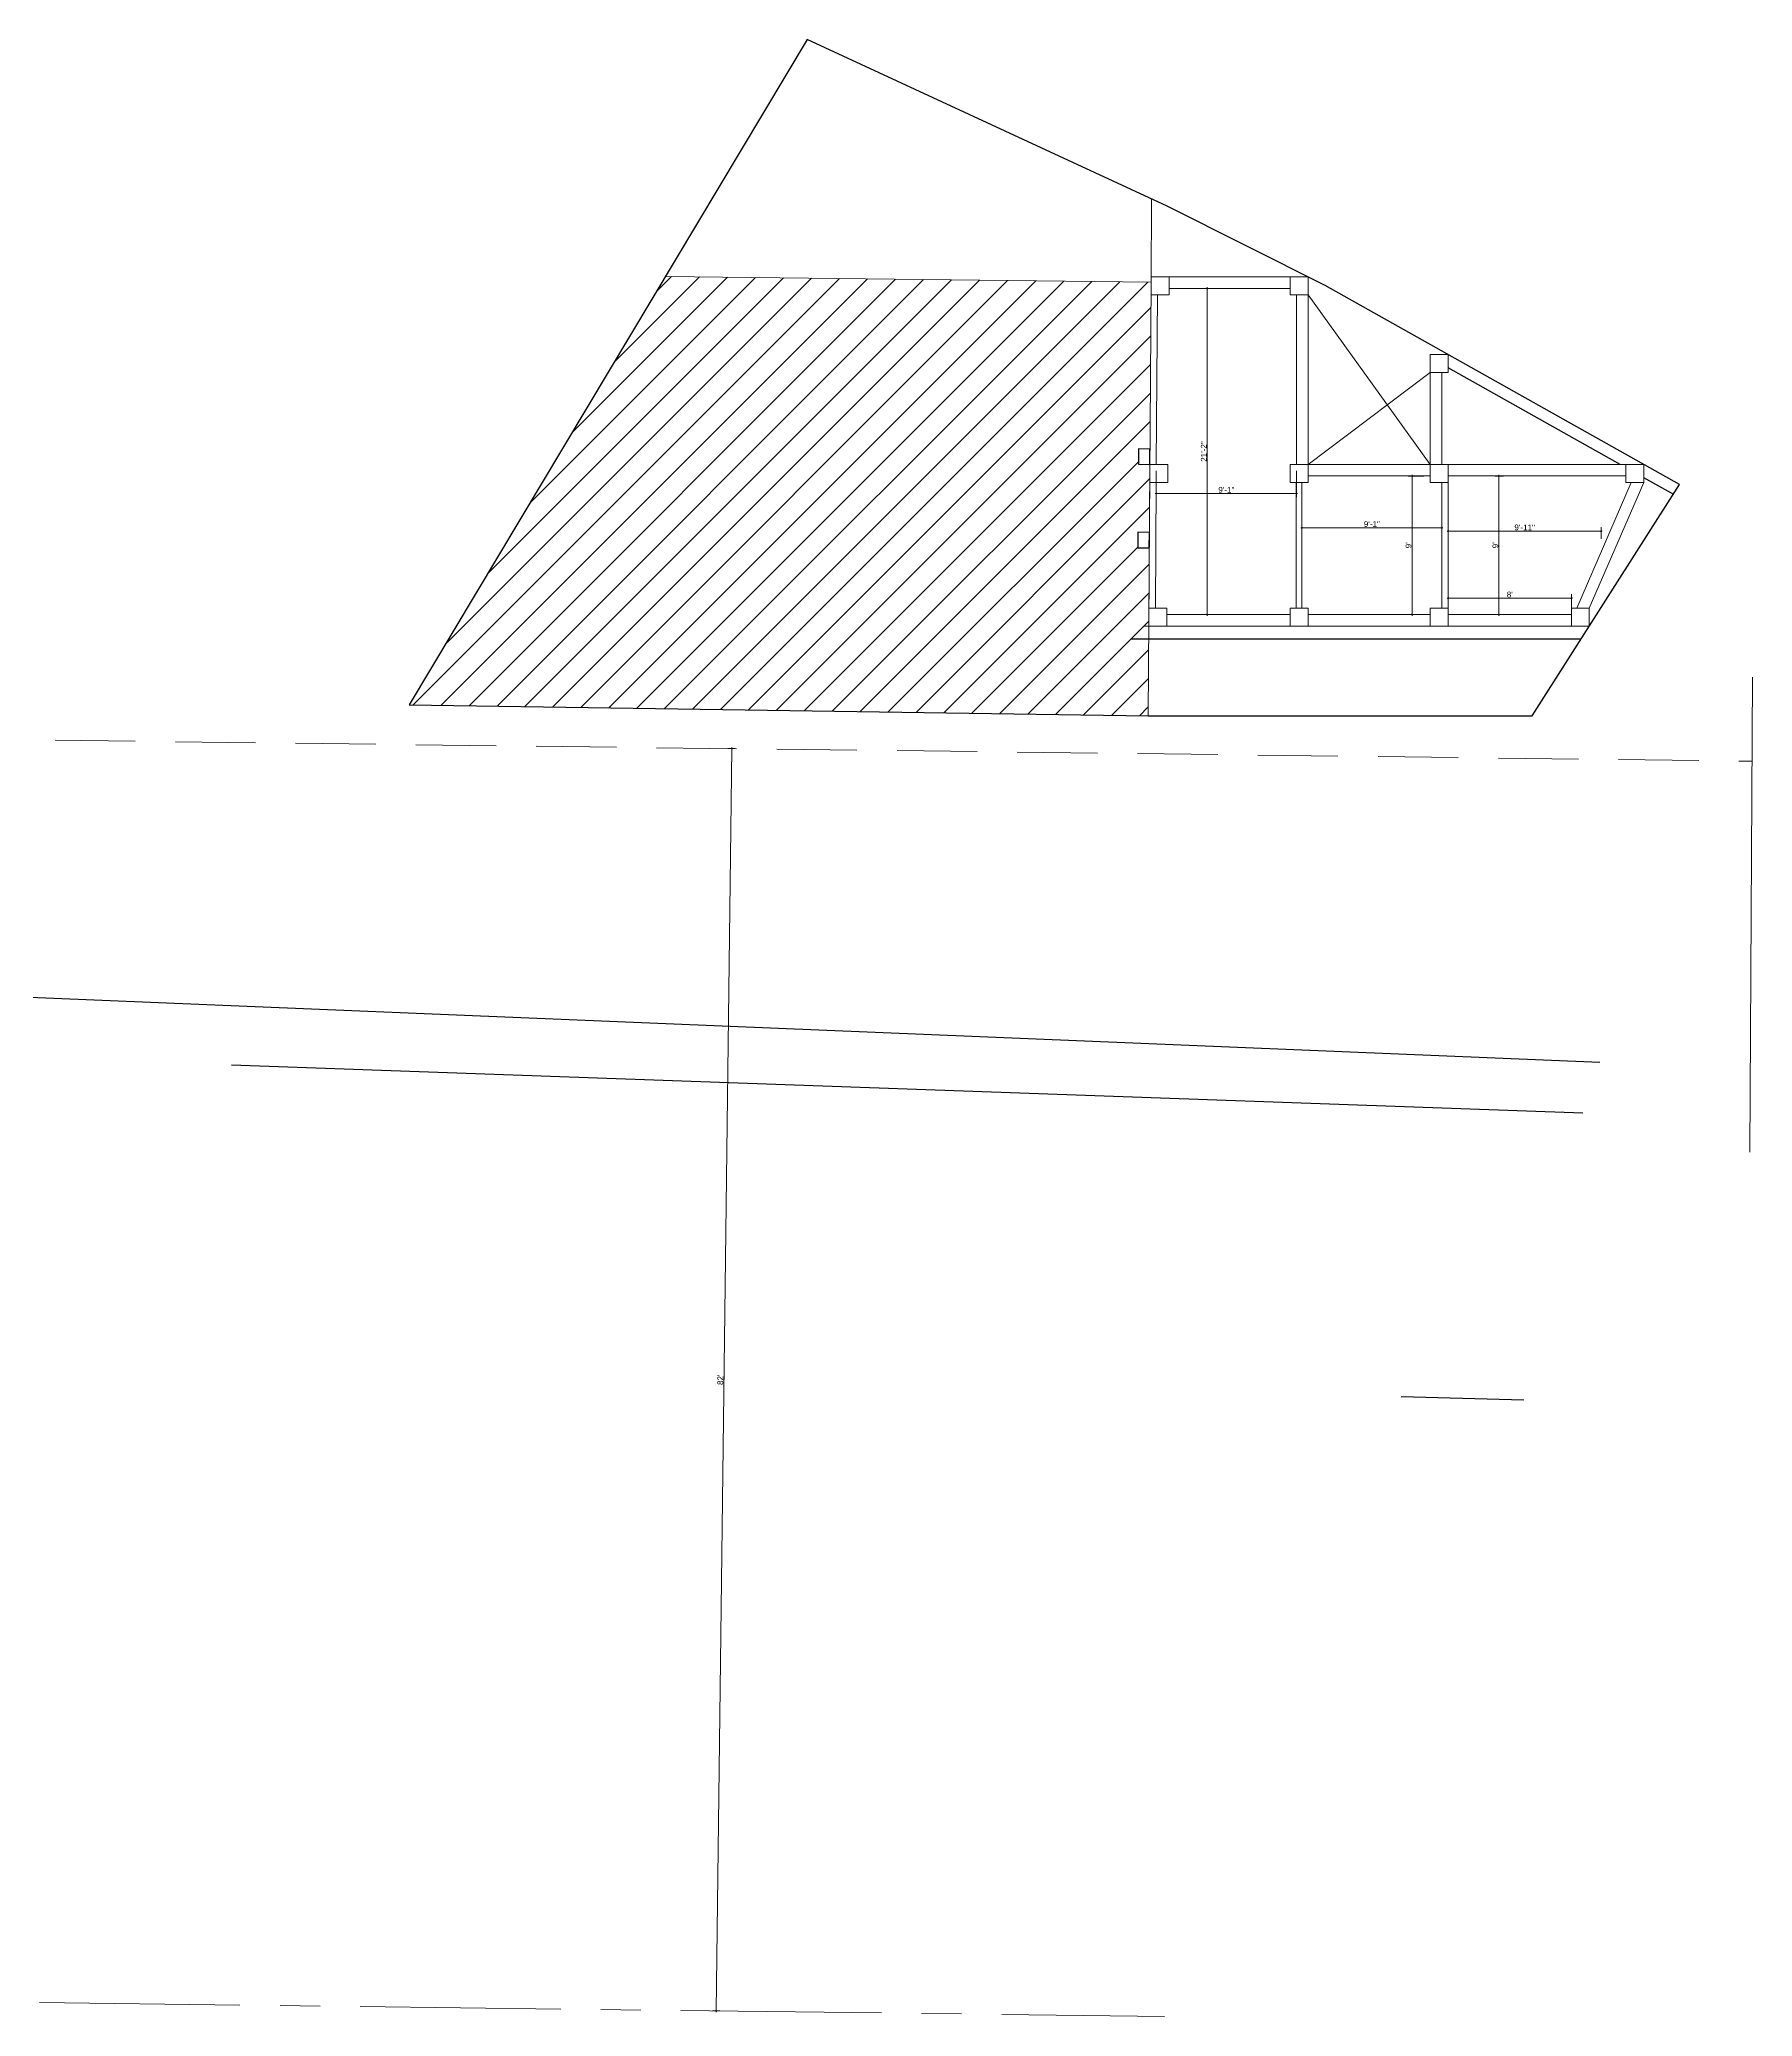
# Model space of a CAD drawing. Header units: inches. Extents: x 4069 to 91030, y -7803 to 12535.
# Drawn here: x 19292 to 20627, y 2957 to 4498 of the extents above; entities that cross this region are included whole.
import ezdxf

# ---------------------------------------------------------------- set-up
doc = ezdxf.new("R2010")
doc.units = ezdxf.units.IN
doc.header["$LTSCALE"] = 5
doc.header["$MEASUREMENT"] = 0
doc.linetypes.add('CENTER', pattern=[2, 1.25, -0.25, 0.25, -0.25])
doc.linetypes.add('DASHED2', pattern=[0.375, 0.25, -0.125])
doc.layers.add('A-WALL', color=7, linetype='Continuous', lineweight=9)
doc.layers.add('DOOR', color=62, linetype='Continuous', lineweight=0)
doc.layers.add('dim line', color=7, linetype='Continuous', lineweight=15, true_color=0xfab2b2)
doc.layers.add('WALL', color=7, linetype='Continuous')
doc.styles.get("Standard").update_dxf_attribs({"font": 'arial.ttf'})
doc.dimstyles.new('Standard$0', dxfattribs={"dimtxt": 6, "dimasz": 4, "dimexe": 3, "dimexo": 6, "dimgap": 3, "dimtad": 1, "dimdec": 1, "dimzin": 0, "dimdsep": 46, "dimlunit": 4, "dimtxsty": 'Standard', "dimcen": 0.09, "dimclrd": 6, "dimclre": 6, "dimclrt": 7, "dimadec": 0, "dimazin": 0, "dimtfac": 1, "dimtdec": 1, "dimtix": 1, "dimtofl": 0, "dimtmove": 1, "dimatfit": 3, "dimfxl": 1, "dimtolj": 1, "dimtzin": 0, "dimlwd": 18, "dimlwe": 18, "dimarcsym": 0})

# ---------------------------------------------------------------- blocks, each defined once
blk = doc.blocks.new('oblique')
at = {"color": 0, "lineweight": -2}
blk.add_line((0.25, 0.25), (-0.25, -0.25), dxfattribs=at)
at = {"layer": 'dim line', "lineweight": 9}
for p, q in [((-0.4375, 0), (0.4375, 0)), ((0, 0.4375), (0, -0.4375))]:
    blk.add_line(p, q, dxfattribs=at)
blk = doc.blocks.new('*D51')
at = {"layer": 'A-WALL', "color": 33, "lineweight": 0, "ltscale": 5, "transparency": 16777216}
blk.add_line((19819.8, 2961), (19831.9, 3944.9), dxfattribs=at)
at = {"layer": 'A-WALL', "color": 47, "lineweight": 0, "ltscale": 5, "transparency": 16777216}
for p, q in [((19834.6, 3944.9), (19828.9, 3945)), ((19822.5, 2961), (19816.8, 2961))]:
    blk.add_line(p, q, dxfattribs=at)
at = {"layer": 'Defpoints', "color": 0, "ltscale": 5, "transparency": 16777216}
for p in [(19831.9, 3944.9), (19839.6, 3944.8), (19827.5, 2960.9)]:
    blk.add_point(p, dxfattribs=at)
at = {"layer": 'A-WALL', "color": 33, "lineweight": 0, "ltscale": 5, "transparency": 16777216, "xscale": 2, "yscale": 2, "zscale": 2}
for p, rotation in [((19831.9, 3944.9), 89.29419504651034), ((19819.8, 2961), 269.2941950465104)]:
    blk.add_blockref('oblique', p, dxfattribs=dict(at, rotation=rotation))
at = {"layer": 'A-WALL', "color": 7, "ltscale": 5, "transparency": 16777216, "insert": (19823, 3453), "char_height": 4.5, "attachment_point": 5, "rotation": 89.2942}
blk.add_mtext("\\A1;82'", dxfattribs=at)
blk = doc.blocks.new('_OBLIQUE')
at = {"color": 0, "linetype": 'ByBlock'}
blk.add_line((-0.5, -0.5), (0.5, 0.5), dxfattribs=at)
blk = doc.blocks.new('*D52')
at = {"layer": 'A-WALL', "color": 47, "lineweight": 0, "ltscale": 5, "transparency": 16777216}
for p, q in [((20214.9, 4303.6), (20199.5, 4303.6)), ((20214, 4049.4), (20199.5, 4049.4))]:
    blk.add_line(p, q, dxfattribs=at)
at = {"layer": 'A-WALL', "color": 33, "lineweight": 0, "ltscale": 5, "transparency": 16777216}
blk.add_line((20202.5, 4303.6), (20202.5, 4049.4), dxfattribs=at)
at = {"layer": 'Defpoints', "color": 0, "ltscale": 5, "transparency": 16777216}
for p in [(20219.9, 4303.6, -43.6), (20202.5, 4049.4), (20219, 4049.4)]:
    blk.add_point(p, dxfattribs=at)
at = {"layer": 'A-WALL', "color": 33, "lineweight": 0, "ltscale": 5, "transparency": 16777216, "xscale": 2, "yscale": 2, "zscale": 2}
for p, rotation in [((20202.5, 4303.6), 90), ((20202.5, 4049.4), 270)]:
    blk.add_blockref('oblique', p, dxfattribs=dict(at, rotation=rotation))
at = {"layer": 'A-WALL', "color": 7, "ltscale": 5, "transparency": 16777216, "insert": (20199.8, 4176.5), "char_height": 4.5, "attachment_point": 5, "rotation": 90}
blk.add_mtext('\\A1;21\'-2"', dxfattribs=at)
blk = doc.blocks.new('*D53')
at = {"layer": 'A-WALL', "color": 47, "lineweight": 0, "ltscale": 5, "transparency": 16777216}
for p, q in [((20162.8, 4161.4), (20162.8, 4140.8)), ((20272, 4161.4), (20272, 4140.8))]:
    blk.add_line(p, q, dxfattribs=at)
at = {"layer": 'A-WALL', "color": 33, "lineweight": 0, "ltscale": 5, "transparency": 16777216}
blk.add_line((20272, 4143.8), (20162.8, 4143.8), dxfattribs=at)
at = {"layer": 'Defpoints', "color": 0, "ltscale": 5, "transparency": 16777216}
for p in [(20162.8, 4166.4), (20272, 4166.4, -29.1), (20162.8, 4143.8)]:
    blk.add_point(p, dxfattribs=at)
at = {"layer": 'A-WALL', "color": 33, "lineweight": 0, "ltscale": 5, "transparency": 16777216, "xscale": 2, "yscale": 2, "zscale": 2, "rotation": 180}
blk.add_blockref('oblique', (20162.8, 4143.8), dxfattribs=at)
at = {"layer": 'A-WALL', "color": 33, "lineweight": 0, "ltscale": 5, "transparency": 16777216, "xscale": 2, "yscale": 2, "zscale": 2}
blk.add_blockref('oblique', (20272, 4143.8), dxfattribs=at)
at = {"layer": 'A-WALL', "color": 7, "ltscale": 5, "transparency": 16777216, "insert": (20217.4, 4146.6), "char_height": 4.5, "attachment_point": 5}
blk.add_mtext('\\A1;9\'-1"', dxfattribs=at)
blk = doc.blocks.new('*D54')
at = {"layer": 'A-WALL', "color": 47, "lineweight": 0, "ltscale": 5, "transparency": 16777216}
for p, q in [((20276.3, 4147.4), (20276.3, 4114.1)), ((20385.3, 4147.4), (20385.3, 4114.1))]:
    blk.add_line(p, q, dxfattribs=at)
at = {"layer": 'A-WALL', "color": 33, "lineweight": 0, "ltscale": 5, "transparency": 16777216}
blk.add_line((20276.3, 4117.1), (20385.3, 4117.1), dxfattribs=at)
at = {"layer": 'Defpoints', "color": 0, "ltscale": 5, "transparency": 16777216}
for p in [(20276.3, 4152.4, -58.2), (20385.3, 4152.4), (20385.3, 4117.1)]:
    blk.add_point(p, dxfattribs=at)
at = {"layer": 'A-WALL', "color": 33, "lineweight": 0, "ltscale": 5, "transparency": 16777216, "xscale": 2, "yscale": 2, "zscale": 2, "rotation": 180}
blk.add_blockref('oblique', (20276.3, 4117.1), dxfattribs=at)
at = {"layer": 'A-WALL', "color": 33, "lineweight": 0, "ltscale": 5, "transparency": 16777216, "xscale": 2, "yscale": 2, "zscale": 2}
blk.add_blockref('oblique', (20385.3, 4117.1), dxfattribs=at)
at = {"layer": 'A-WALL', "color": 7, "ltscale": 5, "transparency": 16777216, "insert": (20330.8, 4119.9), "char_height": 4.5, "attachment_point": 5}
blk.add_mtext('\\A1;9\'-1"', dxfattribs=at)
blk = doc.blocks.new('*D48')
at = {"layer": 'A-WALL', "color": 47, "lineweight": 0, "ltscale": 5, "transparency": 16777216}
for p, q in [((20371.3, 4157.4), (20359.2, 4157.4)), ((20371.3, 4049.4), (20359.2, 4049.4))]:
    blk.add_line(p, q, dxfattribs=at)
at = {"layer": 'A-WALL', "color": 33, "lineweight": 0, "ltscale": 5, "transparency": 16777216}
blk.add_line((20362.2, 4157.4), (20362.2, 4049.4), dxfattribs=at)
at = {"layer": 'Defpoints', "color": 0, "ltscale": 5, "transparency": 16777216}
for p in [(20376.3, 4157.4), (20362.2, 4049.4), (20376.3, 4049.4)]:
    blk.add_point(p, dxfattribs=at)
at = {"layer": 'A-WALL', "color": 33, "lineweight": 0, "ltscale": 5, "transparency": 16777216, "xscale": 2, "yscale": 2, "zscale": 2}
for p, rotation in [((20362.2, 4157.4), 90), ((20362.2, 4049.4), 270)]:
    blk.add_blockref('oblique', p, dxfattribs=dict(at, rotation=rotation))
at = {"layer": 'A-WALL', "color": 7, "ltscale": 5, "transparency": 16777216, "insert": (20359.4, 4103.4), "char_height": 4.5, "attachment_point": 5, "rotation": 90}
blk.add_mtext("\\A1;9'", dxfattribs=at)
blk = doc.blocks.new('*D49')
at = {"layer": 'A-WALL', "color": 47, "lineweight": 0, "ltscale": 5, "transparency": 16777216}
for p, q in [((20433.3, 4157.4), (20426.9, 4157.4)), ((20433.3, 4049.4), (20426.9, 4049.4))]:
    blk.add_line(p, q, dxfattribs=at)
at = {"layer": 'A-WALL', "color": 33, "lineweight": 0, "ltscale": 5, "transparency": 16777216}
blk.add_line((20429.9, 4049.4), (20429.9, 4157.4), dxfattribs=at)
at = {"layer": 'Defpoints', "color": 0, "ltscale": 5, "transparency": 16777216}
for p in [(20429.9, 4157.4), (20438.3, 4157.4), (20438.3, 4049.4)]:
    blk.add_point(p, dxfattribs=at)
at = {"layer": 'A-WALL', "color": 33, "lineweight": 0, "ltscale": 5, "transparency": 16777216, "xscale": 2, "yscale": 2, "zscale": 2}
for p, rotation in [((20429.9, 4157.4), 90), ((20429.9, 4049.4), 270)]:
    blk.add_blockref('oblique', p, dxfattribs=dict(at, rotation=rotation))
at = {"layer": 'A-WALL', "color": 7, "ltscale": 5, "transparency": 16777216, "insert": (20427.1, 4103.4), "char_height": 4.5, "attachment_point": 5, "rotation": 90}
blk.add_mtext("\\A1;9'", dxfattribs=at)
blk = doc.blocks.new('*D46')
at = {"layer": 'A-WALL', "color": 47, "lineweight": 0, "ltscale": 5, "transparency": 16777216}
for p, q in [((20390.3, 4108.4), (20390.3, 4117.5)), ((20509.5, 4108.4), (20509.5, 4117.5))]:
    blk.add_line(p, q, dxfattribs=at)
at = {"layer": 'A-WALL', "color": 33, "lineweight": 0, "ltscale": 5, "transparency": 16777216}
blk.add_line((20509.5, 4114.5), (20390.3, 4114.5), dxfattribs=at)
at = {"layer": 'Defpoints', "color": 0, "ltscale": 5, "transparency": 16777216}
for p in [(20390.3, 4114.5), (20390.3, 4103.4), (20509.5, 4103.4)]:
    blk.add_point(p, dxfattribs=at)
at = {"layer": 'A-WALL', "color": 33, "lineweight": 0, "ltscale": 5, "transparency": 16777216, "xscale": 2, "yscale": 2, "zscale": 2, "rotation": 180}
blk.add_blockref('oblique', (20390.3, 4114.5), dxfattribs=at)
at = {"layer": 'A-WALL', "color": 33, "lineweight": 0, "ltscale": 5, "transparency": 16777216, "xscale": 2, "yscale": 2, "zscale": 2}
blk.add_blockref('oblique', (20509.5, 4114.5), dxfattribs=at)
at = {"layer": 'A-WALL', "color": 7, "ltscale": 5, "transparency": 16777216, "insert": (20449.9, 4117.3), "char_height": 4.5, "attachment_point": 5}
blk.add_mtext('\\A1;9\'-11"', dxfattribs=at)
blk = doc.blocks.new('*D50')
at = {"layer": 'A-WALL', "color": 47, "lineweight": 0, "ltscale": 5, "transparency": 16777216}
for p, q in [((20390.3, 4059.4), (20390.3, 4065.2)), ((20486.3, 4054.4), (20486.3, 4065.2))]:
    blk.add_line(p, q, dxfattribs=at)
at = {"layer": 'A-WALL', "color": 33, "lineweight": 0, "ltscale": 5, "transparency": 16777216}
blk.add_line((20390.3, 4062.2), (20486.3, 4062.2), dxfattribs=at)
at = {"layer": 'Defpoints', "color": 0, "ltscale": 5, "transparency": 16777216}
for p in [(20390.3, 4054.4), (20486.3, 4062.2), (20486.3, 4049.4)]:
    blk.add_point(p, dxfattribs=at)
at = {"layer": 'A-WALL', "color": 33, "lineweight": 0, "ltscale": 5, "transparency": 16777216, "xscale": 2, "yscale": 2, "zscale": 2, "rotation": 180}
blk.add_blockref('oblique', (20390.3, 4062.2), dxfattribs=at)
at = {"layer": 'A-WALL', "color": 33, "lineweight": 0, "ltscale": 5, "transparency": 16777216, "xscale": 2, "yscale": 2, "zscale": 2}
blk.add_blockref('oblique', (20486.3, 4062.2), dxfattribs=at)
at = {"layer": 'A-WALL', "color": 7, "ltscale": 5, "transparency": 16777216, "insert": (20438.3, 4065), "char_height": 4.5, "attachment_point": 5}
blk.add_mtext("\\A1;8'", dxfattribs=at)

msp = doc.modelspace()

# ---------------------------------------------------------------- hatches: boundary and pattern name
at = {"layer": 'A-WALL', "ltscale": 5}
h = msp.add_hatch(dxfattribs=at)
h.set_pattern_fill('ANSI31', color=256, scale=125)
h.set_pattern_definition([(45, (-78717.02, 20671.61), (-11.0485435, 11.0485435), [])])
h.paths.add_polyline_path([(20157.79, 4166.42), (20148.79, 4166.54), (20148.86, 4178.54), (20157.86, 4178.42), (20158.71, 4308.42), (19780.24, 4312.92), (19580.57, 3979.07), (20156.51, 3970.43), (20157, 4046.43), (20157, 4060.43), (20157.09, 4060.43), (20157.36, 4101.42), (20148.36, 4101.54), (20148.44, 4113.54), (20157.44, 4113.42)])

# ---------------------------------------------------------------- linework, layer by layer
for p, q in [((19890.7, 4497.61, -58.17), (19580.57, 3979.07, -58.17)), ((20171.18, 4367.76, -58.17), (19890.7, 4497.61, -58.17)), ((20294.54, 4305.83, -58.17), (20171.18, 4367.76, -58.17)), ((20570.63, 4150.76, -58.17), (20294.54, 4305.83, -58.17)), ((20524.37, 4166.42, -58.17), (20390.3, 4241.72, -58.17)), ((20455.68, 3970.43, -58.17), (20570.63, 4150.76, -58.17)), ((20566.23, 4142.91, -58.17), (20542.75, 4156.1, -58.17)), ((20143.27, 4030.43, -58.17), (20493.93, 4030.43, -58.17)), ((19580.57, 3979.07, -58.17), (20156.51, 3970.43, -58.17)), ((20156.51, 3970.43, -58.17), (20455.68, 3970.43, -58.17)), ((18077.22, 3801.32, -5.61), (20508.43, 3700.59, -56.63)), ((20495.22, 3660.78, -55.89), (19441.9, 3698.09, -59.35)), ((20449.28, 3437.09, -65.96), (20353.54, 3439.6, -65.57))]:
    msp.add_line(p, q)
for p, q in [((20158.71, 4308.42, -58.17), (20159.14, 4373.33, -58.17)), ((20172.74, 4312.61, -58.17), (20267.04, 4312.61, -29.08)), ((20172.74, 4303.61, -58.17), (20267.04, 4303.61, -29.08)), ((20163.65, 4298.61), (20162.79, 4166.42)), ((20272.04, 4298.61, -29.08), (20272.04, 4166.42, -29.08)), ((20281.04, 4298.61, -29.08), (20281.04, 4166.42, -29.08)), ((20281.04, 4298.61, -29.08), (20376.3, 4166.42)), ((20281.04, 4166.42, -29.08), (20376.3, 4238.05)), ((20376.3, 4238.05), (20376.3, 4166.42)), ((20385.3, 4238.05), (20385.3, 4166.42)), ((20156.96, 4040.42, -58.17), (20157.79, 4166.42, -58.17)), ((20157.79, 4166.42, -58.17), (20171.79, 4166.42, -58.17)), ((20267.04, 4166.42, -58.17), (20390.3, 4166.42, -58.17)), ((20390.3, 4054.42), (20390.3, 4166.42)), ((20524.03, 4166.42), (20390.3, 4166.42)), ((20524.03, 4166.42, -58.17), (20542.75, 4166.42, -58.17)), ((20162.69, 4152.42), (20162.05, 4054.45)), ((20271.79, 4054.42, -58.17), (20271.79, 4152.42, -58.17)), ((20276.29, 4054.42, -58.17), (20276.29, 4152.42, -58.17)), ((20376.3, 4157.42), (20281.04, 4157.42)), ((20385.3, 4054.42), (20385.3, 4152.42)), ((20528.75, 4157.42), (20390.3, 4157.42)), ((20490.49, 4054.42, 2.12), (20532.94, 4152.42, -56.05)), ((20500.3, 4054.42), (20542.75, 4152.42, -58.17)), ((19620.25, 4046.42, -58.17), (19620.85, 4046.42, -58.17)), ((20153.26, 4040.42, -58.17), (20500.3, 4040.42, -58.17)), ((20171.05, 4049.42), (20267.04, 4049.42)), ((20281.04, 4049.42), (20376.3, 4049.42)), ((20390.3, 4049.42), (20486.3, 4049.42)), ((20627.45, 4000.68), (20625.38, 3630.48))]:
    msp.add_line(p, q, dxfattribs=at)
at = {"layer": 'A-WALL', "linetype": 'DASHED2', "ltscale": 50}
msp.add_line((19304.49, 3951.42), (20627.09, 3935.13), dxfattribs=at)
at = {"layer": 'A-WALL', "linetype": 'CENTER', "ltscale": 25}
msp.add_line((19292.37, 2967.49), (20169.16, 2956.69), dxfattribs=at)
at = {"layer": 'A-WALL', "ltscale": 5}
for points, elevation in [([(19890.7, 4497.61), (19580.57, 3979.07), (20156.51, 3970.43), (20455.68, 3970.43), (20570.63, 4150.76), (20294.54, 4305.83), (20171.18, 4367.76)], -58.17), ([(20158.74, 4312.61), (20172.74, 4312.61), (20172.74, 4298.61), (20158.74, 4298.61)], -58.17), ([(20267.04, 4312.61), (20281.04, 4312.61), (20281.04, 4298.61), (20267.04, 4298.61)], -29.08), ([(20157.79, 4166.42), (20171.79, 4166.42), (20171.79, 4152.42), (20157.79, 4152.42)], -58.17), ([(20267.04, 4166.42), (20281.04, 4166.42), (20281.04, 4152.42), (20267.04, 4152.42)], -29.08), ([(20528.75, 4166.42), (20542.75, 4166.42), (20542.75, 4152.42), (20528.75, 4152.42)], -58.17), ([(20267.04, 4054.42), (20281.04, 4054.42), (20281.04, 4040.42), (20267.04, 4040.42)], -58.17)]:
    msp.add_lwpolyline(points, close=True, dxfattribs=dict(at, elevation=elevation))
for points in [[(20376.3, 4252.05), (20390.3, 4252.05), (20390.3, 4238.05), (20376.3, 4238.05)], [(20376.3, 4166.42), (20390.3, 4166.42), (20390.3, 4152.42), (20376.3, 4152.42)], [(20157.05, 4054.42), (20171.05, 4054.42), (20171.05, 4040.42), (20157.05, 4040.42)], [(20376.3, 4054.42), (20390.3, 4054.42), (20390.3, 4040.42), (20376.3, 4040.42)], [(20486.3, 4054.42), (20500.3, 4054.42), (20500.3, 4040.42), (20486.3, 4040.42)]]:
    msp.add_lwpolyline(points, close=True, dxfattribs=at)
at = {"layer": 'DOOR', "lineweight": 13, "elevation": -58.17}
msp.add_lwpolyline([(19580.57, 3979.07), (20156.51, 3970.43), (20158.71, 4308.42), (19780.24, 4312.92)], close=True, dxfattribs=at)
at = {"layer": 'WALL', "color": 2, "linetype": 'ByBlock', "ltscale": 5, "elevation": -58.17}
for points in [[(20148.86, 4178.54), (20148.79, 4166.54), (20157.79, 4166.42), (20157.86, 4178.42)], [(20148.44, 4113.54), (20148.36, 4101.54), (20157.36, 4101.42), (20157.44, 4113.42)]]:
    msp.add_lwpolyline(points, close=True, dxfattribs=at)

# ---------------------------------------------------------------- dimensions: what is measured, and where the dimension line sits
at = {"layer": 'A-WALL', "ltscale": 5}
for base, p1, p2, picture, middle in [((20202.51, 4049.42), (20219.89, 4303.61, -43.63), (20219.05, 4049.42), '*D52', (20199.75, 4176.51)), ((20362.22, 4049.42), (20376.3, 4157.42), (20376.3, 4049.42), '*D48', (20359.42, 4103.42)), ((20429.86, 4157.42), (20438.3, 4049.42), (20438.3, 4157.42), '*D49', (20427.06, 4103.42))]:
    dim = msp.add_linear_dim(base=base, p1=p1, p2=p2, angle=90, dimstyle='Standard$0', override={"dimtxt": 4.5, "dimasz": 2, "dimexo": 5, "dimgap": 0.5, "dimdec": 0, "dimzin": 12, "dimpost": '\\X', "dimblk": 'oblique', "dimcen": 3, "dimclrd": 33, "dimclre": 47, "dimtfac": 0.5, "dimtdec": 0, "dimfxl": 3, "dimlwd": 0, "dimlwe": 0}, dxfattribs=at)
    dim.commit()
    dim.dimension.update_dxf_attribs({"geometry": picture, "text_midpoint": middle})
for base, p1, p2, picture, middle in [((20162.79, 4143.77), (20272.04, 4166.42, -29.08), (20162.79, 4166.42), '*D53', (20217.41, 4146.56)), ((20385.3, 4117.05), (20276.29, 4152.42, -58.17), (20385.3, 4152.42), '*D54', (20330.79, 4119.85)), ((20390.3, 4114.49), (20509.52, 4103.42), (20390.3, 4103.42), '*D46', (20449.91, 4117.29)), ((20486.3, 4062.18), (20390.3, 4054.42), (20486.3, 4049.42), '*D50', (20438.3, 4064.98))]:
    dim = msp.add_linear_dim(base=base, p1=p1, p2=p2, dimstyle='Standard$0', override={"dimtxt": 4.5, "dimasz": 2, "dimexo": 5, "dimgap": 0.5, "dimdec": 0, "dimzin": 12, "dimpost": '\\X', "dimblk": 'oblique', "dimcen": 3, "dimclrd": 33, "dimclre": 47, "dimtfac": 0.5, "dimtdec": 0, "dimfxl": 3, "dimlwd": 0, "dimlwe": 0}, dxfattribs=at)
    dim.commit()
    dim.dimension.update_dxf_attribs({"geometry": picture, "text_midpoint": middle})
dim = msp.add_aligned_dim(p1=(19827.47, 2960.9), p2=(19839.59, 3944.83), distance=7.71, dimstyle='Standard$0', override={"dimtxt": 4.5, "dimasz": 2, "dimexo": 5, "dimgap": 0.5, "dimzin": 12, "dimpost": '\\X', "dimblk": 'oblique', "dimcen": 3, "dimclrd": 33, "dimclre": 47, "dimtfac": 0.5, "dimfxl": 3, "dimlwd": 0, "dimlwe": 0}, dxfattribs=at)
dim.commit()
dim.dimension.update_dxf_attribs({"geometry": '*D51', "text_midpoint": (19823.02, 3452.99)})

doc.saveas('drawing.dxf')
